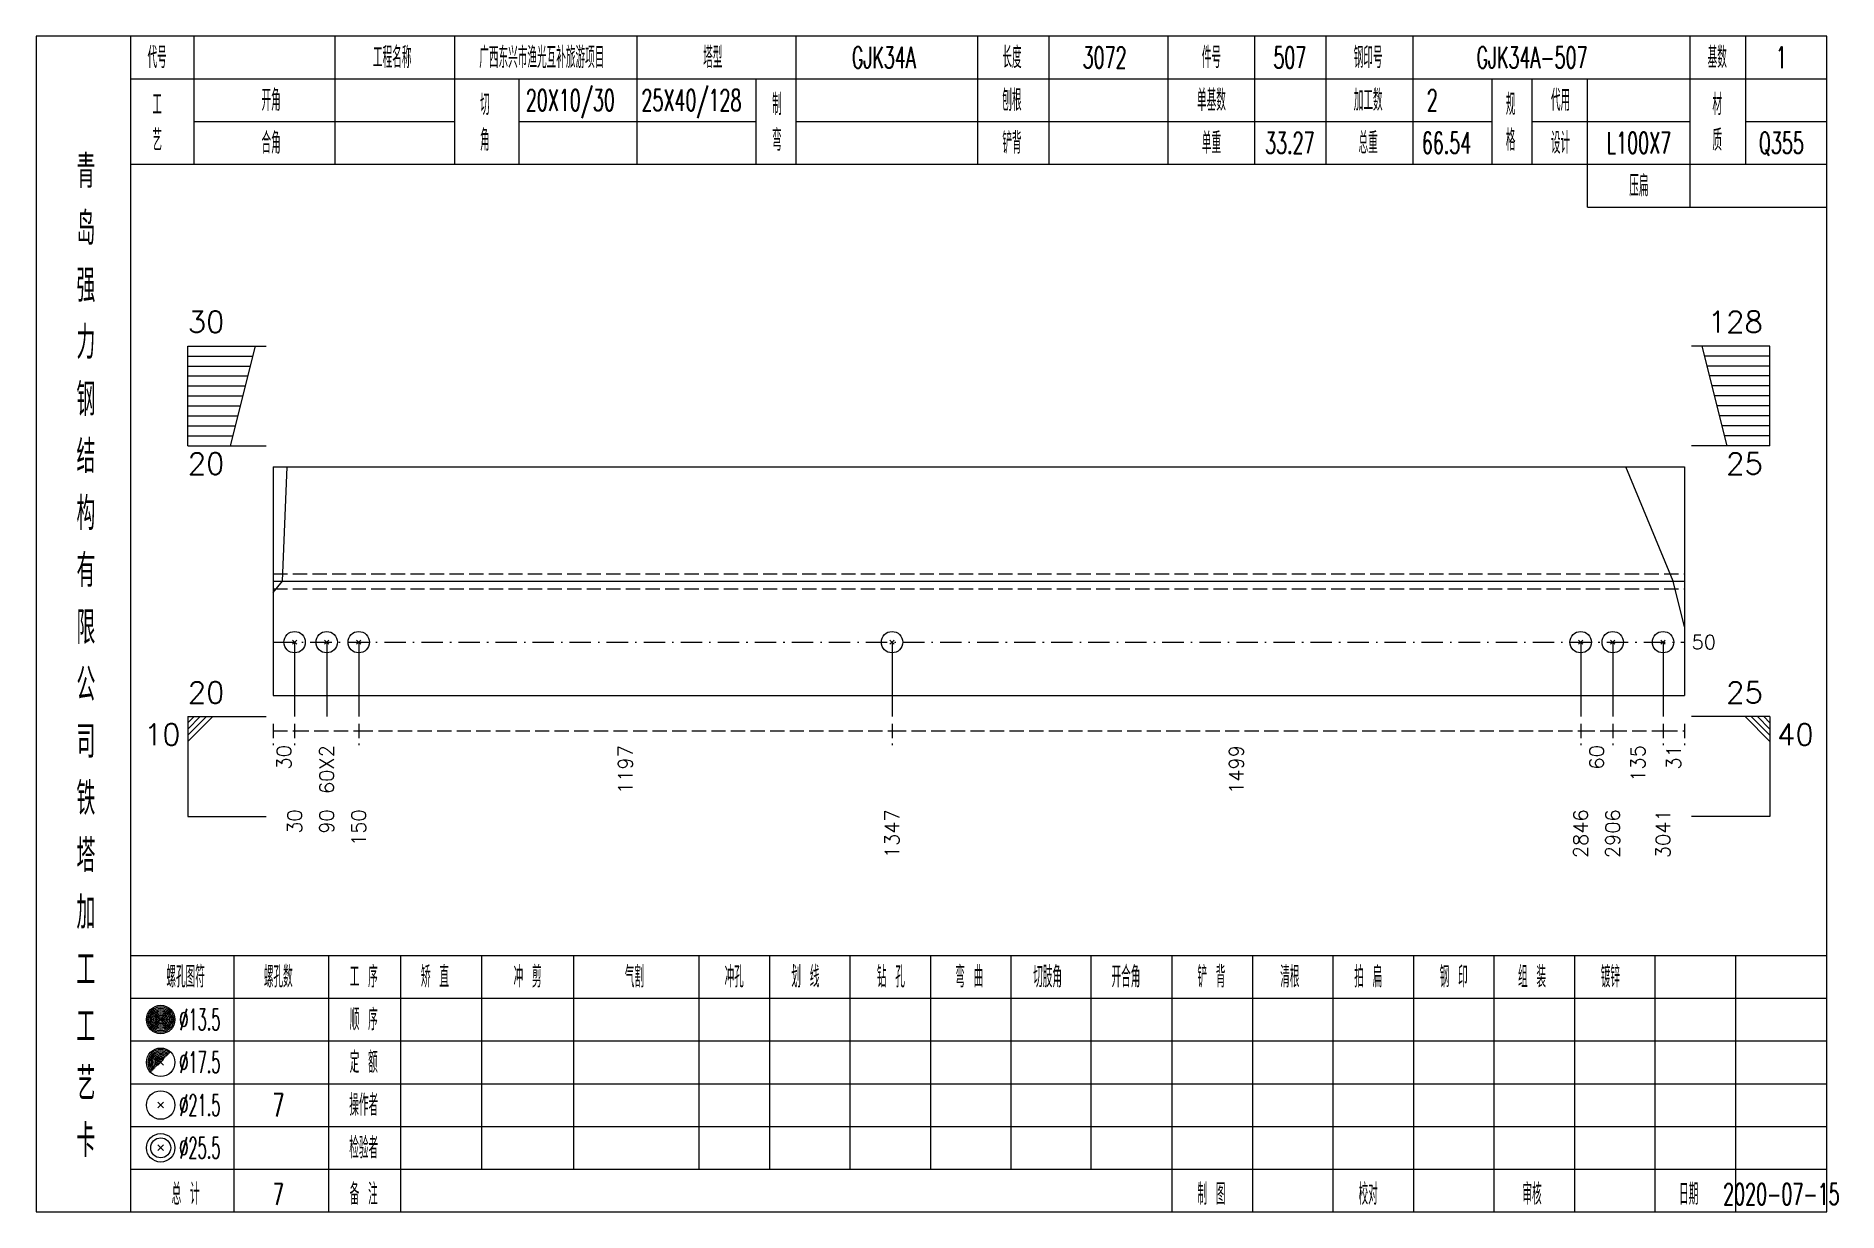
# Model space of a CAD drawing. Extents: x 0 to 2606, y -377 to 6479.
# Drawn here: x 784.2 to 1037.1, y 4375 to 4540 of the extents above; entities that cross this region are included whole.
import ezdxf
from ezdxf.enums import TextEntityAlignment as Align

# ---------------------------------------------------------------- set-up
doc = ezdxf.new("R2010")
doc.units = 0
doc.header["$MEASUREMENT"] = 0
doc.linetypes.add('一点画线', pattern=[5.2, 3, -1, 0.2, -1])
doc.linetypes.add('虚线', pattern=[2.75, 2, -0.75])
doc.layers.get('0').update_dxf_attribs({"linetype": 'CONTINUOUS', "lineweight": 25})
doc.layers.add('1', color=7, linetype='CONTINUOUS', lineweight=25)
doc.layers.add('4', color=7, linetype='CONTINUOUS', lineweight=25)
doc.styles.get("Standard").update_dxf_attribs({"font": 'simplex.shx', "width": 0.7, "height": 3, "bigfont": 'gbhzfs.shx'})

msp = doc.modelspace()

# ---------------------------------------------------------------- texts
at = {"color": 7, "linetype": 'Continuous', "lineweight": 13}
for s, p in [('30', (805.5, 4497.5)), ('20', (805.5, 4445.5))]:
    msp.add_text(s, height=3, dxfattribs=at).set_placement(p, align=Align.BOTTOM_LEFT)
for s, p in [('128', (1026.6, 4497.5)), ('25', (1026.6, 4445.5))]:
    msp.add_text(s, height=3, dxfattribs=at).set_placement(p, align=Align.BOTTOM_RIGHT)
for s, p in [('20', (805.5, 4481.5)), ('40', (1028.6, 4443.5))]:
    msp.add_text(s, height=3, dxfattribs=at).set_placement(p, align=Align.TOP_LEFT)
for s, p in [('25', (1026.6, 4481.5)), ('10', (804.5, 4443.5))]:
    msp.add_text(s, height=3, dxfattribs=at).set_placement(p, align=Align.TOP_RIGHT)
msp.add_text('50', height=2, dxfattribs=at).set_placement((1016.6, 4454.95), align=Align.MIDDLE_LEFT)
at = {"color": 8, "linetype": 'Continuous', "lineweight": 9}
for s, p in [('30', (819, 4440.5)), ('60X2', (825, 4440.5)), ('1197', (866.93, 4440.5)), ('1499', (952.69, 4440.5)), ('60', (1003.28, 4440.5)), ('135', (1009.06, 4440.5)), ('31', (1014.1, 4440.5))]:
    msp.add_text(s, height=2, rotation=90, dxfattribs=at).set_placement(p, align=Align.MIDDLE_RIGHT)
at = {"layer": '1', "color": 7, "linetype": 'Continuous', "lineweight": 13}
for s, p in [('30', (820.5, 4431.5)), ('90', (825, 4431.5)), ('150', (829.5, 4431.5)), ('1347', (904.36, 4431.5)), ('2846', (1001.03, 4431.5)), ('2906', (1005.53, 4431.5)), ('3041', (1012.6, 4431.5))]:
    msp.add_text(s, height=2, rotation=90, dxfattribs=at).set_placement(p, align=Align.MIDDLE_RIGHT)
at = {"layer": '4', "color": 1, "linetype": 'Continuous', "lineweight": 13}
for s, height, width, p in [('代号', 3, 0.6, (801.2, 4537)), ('工程名称', 3, 0.6, (834.2, 4537)), ('广西东兴市渔光互补旅游项目', 3, 0.6, (855.2, 4537)), ('塔型', 3, 0.6, (879.2, 4537)), ('GJK34A', 3, 0.6, (903.2, 4537)), ('长度', 3, 0.6, (921.2, 4537)), ('3072', 3, 0.6, (934.2, 4537)), ('件号', 3, 0.6, (949.2, 4537)), ('507', 3, 0.6, (960.2, 4537)), ('钢印号', 3, 0.6, (971.2, 4537)), ('GJK34A-507', 3, 0.6, (994.2, 4537)), ('基数', 3, 0.6, (1020.2, 4537)), ('1', 3, 0.6, (1029.2, 4537)), ('开角', 3, 0.6, (817.2, 4531)), ('20X10/30', 3, 0.6, (859.2, 4531)), ('25X40/128', 3, 0.6, (876.2, 4531)), ('刨根', 3, 0.6, (921.2, 4531)), ('单基数', 3, 0.6, (949.2, 4531)), ('加工数', 3, 0.6, (971.2, 4531)), ('工', 3, 0.6, (801.2, 4530.4)), ('切', 3, 0.6, (847.2, 4530.4)), ('制', 3, 0.6, (888.2, 4530.4)), ('2', 3, 0.6, (980.2, 4531)), ('规', 3, 0.6, (991.2, 4530.4)), ('代用', 3, 0.6, (998.2, 4531)), ('材', 3, 0.6, (1020.2, 4530.4)), ('艺', 3, 0.6, (801.2, 4525.4)), ('合角', 3, 0.6, (817.2, 4525)), ('角', 3, 0.6, (847.2, 4525.4)), ('弯', 3, 0.6, (888.2, 4525.4)), ('铲背', 3, 0.6, (921.2, 4525)), ('单重', 3, 0.6, (949.2, 4525)), ('33.27', 3, 0.6, (960.2, 4525)), ('总重', 3, 0.6, (971.2, 4525)), ('66.54', 3, 0.6, (982.2, 4525)), ('格', 3, 0.6, (991.2, 4525.4)), ('设计', 3, 0.6, (998.2, 4525)), ('L100X7', 3, 0.6, (1009.2, 4525)), ('质', 3, 0.6, (1020.2, 4525.4)), ('Q355', 3, 0.6, (1029.2, 4525)), ('青', 4.6, 0.8, (791.2, 4521)), ('压扁', 3, 0.6, (1009.2, 4519)), ('岛', 4.6, 0.8, (791.2, 4513)), ('强', 4.6, 0.8, (791.2, 4505)), ('力', 4.6, 0.8, (791.2, 4497)), ('钢', 4.6, 0.8, (791.2, 4489)), ('结', 4.6, 0.8, (791.2, 4481)), ('构', 4.6, 0.8, (791.2, 4473)), ('有', 4.6, 0.8, (791.2, 4465)), ('限', 4.6, 0.8, (791.2, 4457)), ('公', 4.6, 0.8, (791.2, 4449)), ('司', 4.6, 0.8, (791.2, 4441)), ('铁', 4.6, 0.8, (791.2, 4433)), ('塔', 4.6, 0.8, (791.2, 4425)), ('加', 4.6, 0.8, (791.2, 4417)), ('工', 4.6, 0.8, (791.2, 4409)), ('螺孔图符', 3, 0.6, (805.2, 4408)), ('螺孔数', 3, 0.6, (818.2, 4408)), ('工 序', 3, 0.6, (830.2, 4408)), ('矫 直', 3, 0.6, (840.2, 4408)), ('冲 剪', 3, 0.6, (853.2, 4408)), ('气割', 3, 0.6, (868.2, 4408)), ('冲孔', 3, 0.6, (882.2, 4408)), ('划 线', 3, 0.6, (892.2, 4408)), ('钻 孔', 3, 0.6, (904.2, 4408)), ('弯 曲', 3, 0.6, (915.2, 4408)), ('切肢角', 3, 0.6, (926.2, 4408)), ('开合角', 3, 0.6, (937.2, 4408)), ('铲 背', 3, 0.6, (949.2, 4408)), ('清根', 3, 0.6, (960.2, 4408)), ('拍 扁', 3, 0.6, (971.2, 4408)), ('钢 印', 3, 0.6, (983.2, 4408)), ('组 装', 3, 0.6, (994.2, 4408)), ('镀锌', 3, 0.6, (1005.2, 4408)), ('顺 序', 3, 0.6, (830.2, 4402)), ('工', 4.6, 0.8, (791.2, 4401)), ('%%C13.5', 3, 0.5, (807.2, 4402)), ('%%C17.5', 3, 0.5, (807.2, 4396)), ('定 额', 3, 0.6, (830.2, 4396)), ('艺', 4.6, 0.8, (791.2, 4393)), ('%%C21.5', 3, 0.5, (807.2, 4390)), ('7', 3.2, 0.6, (818.2, 4390)), ('操作者', 3, 0.6, (830.2, 4390)), ('卡', 4.6, 0.8, (791.2, 4385)), ('%%C25.5', 3, 0.5, (807.2, 4384)), ('检验者', 3, 0.6, (830.2, 4384)), ('总 计', 3, 0.6, (805.2, 4377.5)), ('7', 3, 0.6, (818.2, 4377.5)), ('备 注', 3, 0.6, (830.2, 4377.5)), ('制 图', 3, 0.6, (949.2, 4377.5)), ('校对', 3, 0.6, (971.2, 4377.5)), ('审核', 3, 0.6, (994.2, 4377.5)), ('日期', 3, 0.6, (1016.2, 4377.5)), ('2020-07-15', 3, 0.6, (1029.2, 4377.5))]:
    msp.add_text(s, height=height, dxfattribs=dict(at, width=width)).set_placement(p, align=Align.MIDDLE_CENTER)

# ---------------------------------------------------------------- linework, layer by layer
at = {"color": 7, "linetype": 'Continuous', "lineweight": 13}
for p, q in [((805.5, 4496.5), (816.5, 4496.5)), ((805.5, 4482.5), (805.5, 4496.5)), ((805.5, 4495.1), (814.65, 4495.1)), ((811.5, 4482.5), (815, 4496.5)), ((1027.6, 4496.5), (1016.6, 4496.5)), ((1021.6, 4482.5), (1018.1, 4496.5)), ((1027.6, 4495.1), (1018.45, 4495.1)), ((1027.6, 4482.5), (1027.6, 4496.5)), ((805.5, 4493.7), (814.3, 4493.7)), ((1027.6, 4493.7), (1018.8, 4493.7)), ((805.5, 4492.3), (813.95, 4492.3)), ((805.5, 4490.9), (813.6, 4490.9)), ((1027.6, 4492.3), (1019.15, 4492.3)), ((1027.6, 4490.9), (1019.5, 4490.9)), ((805.5, 4489.5), (813.25, 4489.5)), ((805.5, 4488.1), (812.9, 4488.1)), ((1027.6, 4489.5), (1019.85, 4489.5)), ((1027.6, 4488.1), (1020.2, 4488.1)), ((805.5, 4486.7), (812.55, 4486.7)), ((805.5, 4485.3), (812.2, 4485.3)), ((1027.6, 4486.7), (1020.55, 4486.7)), ((1027.6, 4485.3), (1020.9, 4485.3)), ((805.5, 4483.9), (811.85, 4483.9)), ((805.5, 4482.5), (816.5, 4482.5)), ((1027.6, 4482.5), (1016.6, 4482.5)), ((1027.6, 4483.9), (1021.25, 4483.9)), ((818.79, 4463.5), (819.43, 4479.55)), ((1013.99, 4463.5), (1007.35, 4479.55)), ((817.5, 4461.9), (818.79, 4463.5)), ((1015.6, 4457.08), (1013.99, 4463.5)), ((820.5, 4454.95), (820.5, 4444.5)), ((825, 4454.95), (825, 4444.5)), ((829.5, 4454.95), (829.5, 4444.5)), ((904.36, 4454.95), (904.36, 4444.5)), ((1001.03, 4454.95), (1001.03, 4444.5)), ((1005.53, 4454.95), (1005.53, 4444.5)), ((1012.6, 4454.95), (1012.6, 4444.5)), ((805.5, 4444.5), (816.5, 4444.5)), ((805.5, 4444.5), (805.5, 4430.5)), ((806.38, 4444.5), (805.5, 4443.62)), ((807.25, 4444.5), (805.5, 4442.75)), ((808.12, 4444.5), (805.5, 4441.88)), ((809, 4444.5), (805.5, 4441)), ((1027.6, 4444.5), (1016.6, 4444.5)), ((1024.1, 4444.5), (1027.6, 4441)), ((1024.97, 4444.5), (1027.6, 4441.88)), ((1025.85, 4444.5), (1027.6, 4442.75)), ((1026.72, 4444.5), (1027.6, 4443.62)), ((1027.6, 4444.5), (1027.6, 4430.5)), ((805.5, 4430.5), (816.5, 4430.5)), ((1027.6, 4430.5), (1016.6, 4430.5))]:
    msp.add_line(p, q, dxfattribs=at)
at = {"color": 7, "linetype": 'Continuous', "lineweight": 18}
for p, q in [((817.5, 4479.55), (817.5, 4447.45)), ((817.5, 4479.55), (1015.6, 4479.55)), ((1015.6, 4479.55), (1015.6, 4447.45)), ((817.5, 4463.5), (1015.6, 4463.5))]:
    msp.add_line(p, q, dxfattribs=at)
at = {"color": 1, "linetype": '虚线', "lineweight": 18}
for p, q in [((817.5, 4464.55), (1015.6, 4464.55)), ((817.5, 4462.45), (1015.6, 4462.45))]:
    msp.add_line(p, q, dxfattribs=at)
at = {"color": 3, "linetype": '一点画线', "lineweight": 13}
msp.add_line((817.5, 4454.95), (1015.6, 4454.95), dxfattribs=at)
at = {"color": 8, "linetype": '虚线', "lineweight": 9}
for p, q in [((817.5, 4443.5), (817.5, 4440.5)), ((817.5, 4442.5), (820.5, 4442.5)), ((820.5, 4443.5), (820.5, 4440.5)), ((820.5, 4443.5), (820.5, 4440.5)), ((820.5, 4442.5), (829.5, 4442.5)), ((829.5, 4443.5), (829.5, 4440.5)), ((829.5, 4443.5), (829.5, 4440.5)), ((829.5, 4442.5), (904.36, 4442.5)), ((904.36, 4443.5), (904.36, 4440.5)), ((904.36, 4443.5), (904.36, 4440.5)), ((904.36, 4442.5), (1001.03, 4442.5)), ((1001.03, 4443.5), (1001.03, 4440.5)), ((1001.03, 4443.5), (1001.03, 4440.5)), ((1001.03, 4442.5), (1005.53, 4442.5)), ((1005.53, 4443.5), (1005.53, 4440.5)), ((1005.53, 4443.5), (1005.53, 4440.5)), ((1005.53, 4442.5), (1012.6, 4442.5)), ((1012.6, 4443.5), (1012.6, 4440.5)), ((1012.6, 4443.5), (1012.6, 4440.5)), ((1012.6, 4442.5), (1015.6, 4442.5)), ((1015.6, 4443.5), (1015.6, 4440.5))]:
    msp.add_line(p, q, dxfattribs=at)
at = {"layer": '1', "color": 7, "linetype": 'Continuous', "lineweight": 13}
for p, q in [((820.2, 4454.65), (820.8, 4455.25)), ((820.8, 4454.65), (820.2, 4455.25)), ((824.7, 4454.65), (825.3, 4455.25)), ((825.3, 4454.65), (824.7, 4455.25)), ((829.2, 4454.65), (829.8, 4455.25)), ((829.8, 4454.65), (829.2, 4455.25)), ((904.06, 4454.65), (904.66, 4455.25)), ((904.66, 4454.65), (904.06, 4455.25)), ((1000.73, 4454.65), (1001.33, 4455.25)), ((1001.33, 4454.65), (1000.73, 4455.25)), ((1005.23, 4454.65), (1005.83, 4455.25)), ((1005.83, 4454.65), (1005.23, 4455.25)), ((1012.3, 4454.65), (1012.9, 4455.25)), ((1012.9, 4454.65), (1012.3, 4455.25))]:
    msp.add_line(p, q, dxfattribs=at)
at = {"layer": '1', "color": 7, "linetype": 'Continuous', "lineweight": 18}
msp.add_line((817.5, 4447.45), (1015.6, 4447.45), dxfattribs=at)
at = {"layer": '1', "color": 7, "linetype": 'Continuous', "lineweight": 13}
for centre in [(820.5, 4454.95), (825, 4454.95), (829.5, 4454.95), (904.36, 4454.95), (1001.03, 4454.95), (1005.53, 4454.95), (1012.6, 4454.95)]:
    msp.add_circle(centre, 1.5, dxfattribs=at)
at = {"layer": '4', "color": 1, "linetype": 'Continuous', "lineweight": 18}
for p, q in [((797.5, 4375), (797.5, 4540)), ((806.4, 4522), (806.4, 4540)), ((826.2, 4522), (826.2, 4540)), ((843, 4522), (843, 4540)), ((868.6, 4522), (868.6, 4540)), ((890.9, 4522), (890.9, 4540)), ((916.4, 4522), (916.4, 4540)), ((926.4, 4522), (926.4, 4540)), ((943.1, 4522), (943.1, 4540)), ((955.3, 4522), (955.3, 4540)), ((965.3, 4522), (965.3, 4540)), ((977.5, 4522), (977.5, 4540)), ((1016.4, 4516), (1016.4, 4540)), ((1024.2, 4522), (1024.2, 4540)), ((797.5, 4534), (1035.6, 4534)), ((852, 4522), (852, 4534)), ((885.3, 4522), (885.3, 4534)), ((988.6, 4522), (988.6, 4534)), ((994.2, 4522), (994.2, 4534)), ((1002, 4516), (1002, 4534)), ((806.4, 4528), (843, 4528)), ((852, 4528), (885.3, 4528)), ((890.9, 4528), (988.6, 4528)), ((994.2, 4528), (1016.4, 4528)), ((1024.2, 4528), (1035.6, 4528)), ((797.5, 4522), (1035.6, 4522)), ((1002, 4516), (1035.6, 4516)), ((797.5, 4411), (1035.6, 4411)), ((812, 4375), (812, 4411)), ((825.3, 4375), (825.3, 4411)), ((835.4, 4375), (835.4, 4411)), ((846.8, 4381), (846.8, 4411)), ((859.7, 4381), (859.7, 4411)), ((877.3, 4381), (877.3, 4411)), ((887.2, 4381), (887.2, 4411)), ((898.5, 4381), (898.5, 4411)), ((909.8, 4381), (909.8, 4411)), ((921.1, 4381), (921.1, 4411)), ((932.3, 4381), (932.3, 4411)), ((943.7, 4381), (943.7, 4411)), ((955, 4381), (955, 4411)), ((966.3, 4381), (966.3, 4411)), ((977.6, 4381), (977.6, 4411)), ((988.9, 4381), (988.9, 4411)), ((1000.2, 4381), (1000.2, 4411)), ((1011.5, 4381), (1011.5, 4411)), ((1022.8, 4381), (1022.8, 4411)), ((797.5, 4405), (1035.6, 4405)), ((797.5, 4399), (1035.6, 4399)), ((797.5, 4393), (1035.6, 4393)), ((797.5, 4387), (1035.6, 4387)), ((797.5, 4381), (1035.6, 4381)), ((943.7, 4375), (943.7, 4381)), ((955, 4375), (955, 4381)), ((966.3, 4375), (966.3, 4381)), ((977.6, 4375), (977.6, 4381)), ((988.9, 4375), (988.9, 4381)), ((1000.2, 4375), (1000.2, 4381)), ((1011.5, 4375), (1011.5, 4381)), ((1022.8, 4375), (1022.8, 4381))]:
    msp.add_line(p, q, dxfattribs=at)
at = {"layer": '4', "color": 7, "linetype": 'Continuous', "lineweight": 13}
for p, q in [((801.5, 4401.8), (801.9, 4402.2)), ((801.9, 4401.8), (801.5, 4402.2)), ((801.3, 4389.6), (802.1, 4390.4)), ((802.1, 4389.6), (801.3, 4390.4)), ((801.3, 4383.6), (802.1, 4384.4)), ((802.1, 4383.6), (801.3, 4384.4))]:
    msp.add_line(p, q, dxfattribs=at)
at = {"layer": '4', "color": 7, "linetype": 'Continuous', "lineweight": 0}
for p, q in [((801.3, 4395.6), (802.1, 4396.4)), ((801.3, 4396.4), (802.1, 4395.6))]:
    msp.add_line(p, q, dxfattribs=at)
at = {"layer": '4', "color": 1, "linetype": 'Continuous', "lineweight": 18}
msp.add_lwpolyline([(784.2, 4540), (784.2, 4375), (1035.6, 4375), (1035.6, 4540)], close=True, dxfattribs=at)
at = {"layer": '4', "color": 7, "linetype": 'Continuous', "lineweight": 13}
for centre, radius in [((801.7, 4402), 2), ((801.7, 4402), 1.8), ((801.7, 4402), 1.6), ((801.7, 4402), 1.4), ((801.7, 4402), 1.2), ((801.7, 4402), 1), ((801.7, 4402), 0.8), ((801.7, 4402), 0.6), ((801.7, 4402), 0.4), ((801.7, 4402), 0.2), ((801.7, 4396), 2), ((801.7, 4390), 2), ((801.7, 4384), 2), ((801.7, 4384), 1.4)]:
    msp.add_circle(centre, radius, dxfattribs=at)
for radius in [1.8, 1.6, 1.4, 1.2, 1, 0.8, 0.6, 0.4, 0.2]:
    msp.add_arc((801.7, 4396), radius, 45, 225, dxfattribs=at)

msp.set_redraw_order([(e.dxf.handle, doc.entitydb.next_handle()) for e in msp.query("TEXT MTEXT ATTDEF DIMENSION ARC_DIMENSION")])  # texts and dimensions are drawn at this point

doc.saveas('drawing.dxf')
